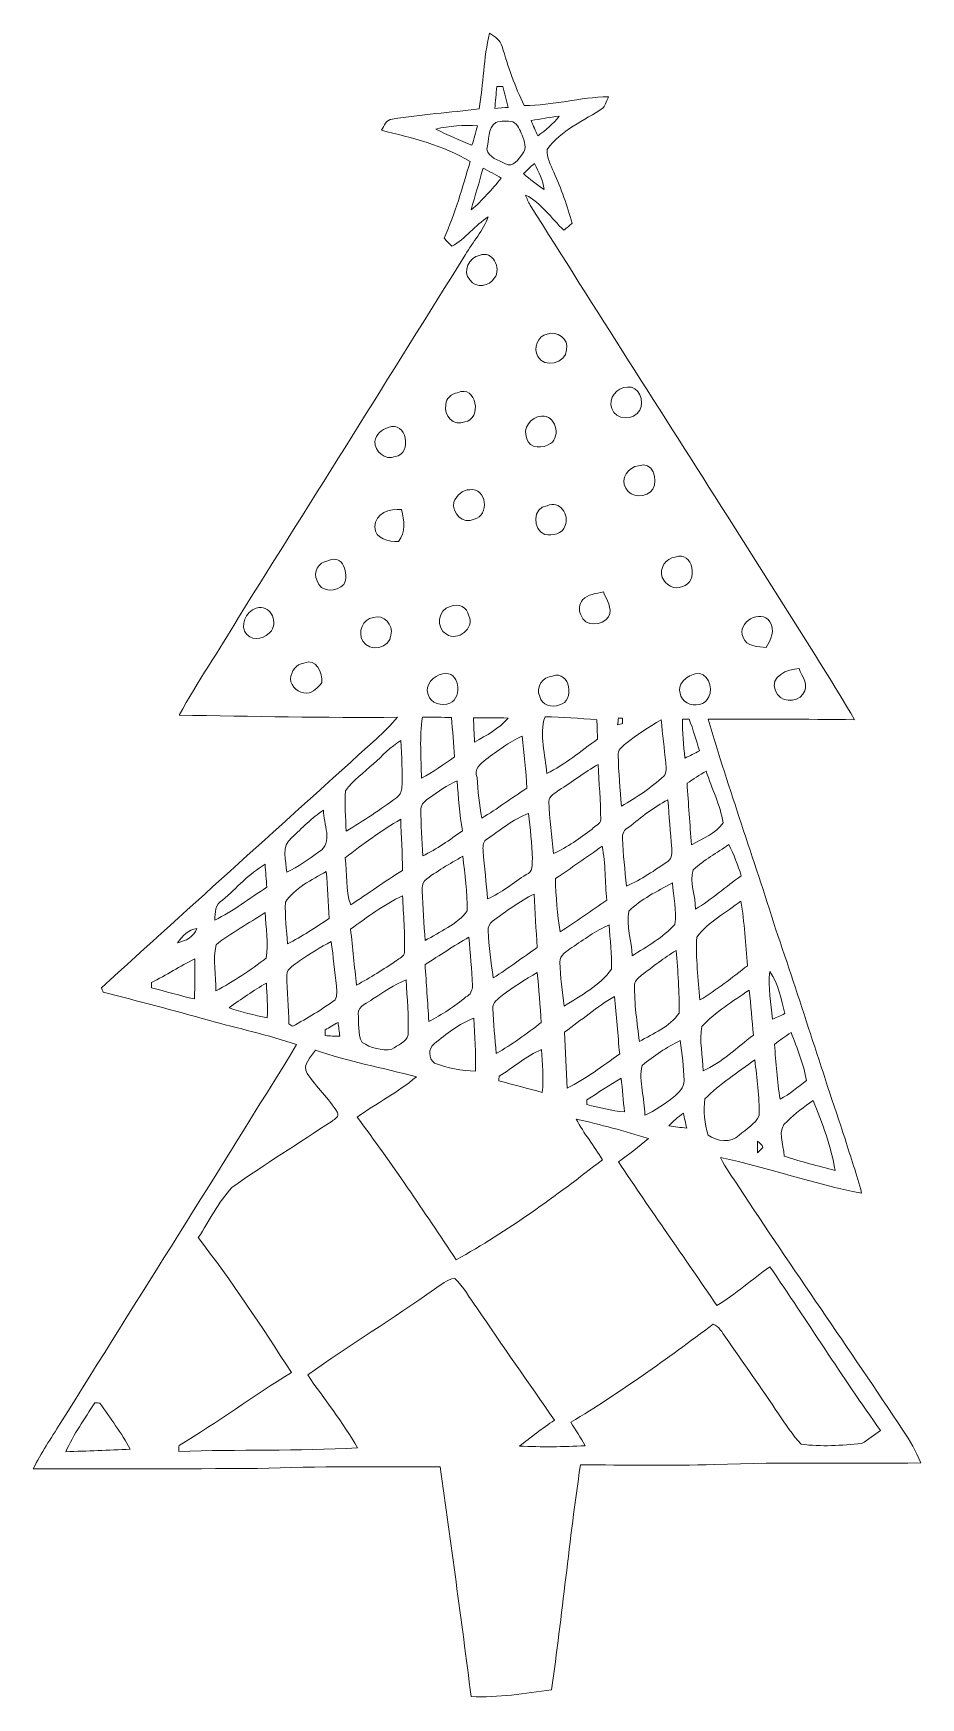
# Model space of a CAD drawing. Header units: centimetres. Extents: x -8.6 to 8.6, y -16.1 to 16.
import ezdxf

# ---------------------------------------------------------------- set-up
doc = ezdxf.new("R2010")
doc.units = ezdxf.units.CM
doc.header["$MEASUREMENT"] = 0
doc.layers.add('Layer 1', color=7, linetype='Continuous')

msp = doc.modelspace()

# ---------------------------------------------------------------- linework, layer by layer
at = {"layer": 'Layer 1', "color": 250, "lineweight": 9}
for points, knots in [([(0.24412, 16.04914), (0.34114, 15.98528), (0.45085, 15.91579), (0.48295, 15.79584), (0.48295, 15.79584), (0.59972, 15.40779), (0.73131, 15.02326), (0.90911, 14.65813), (0.90911, 14.65813), (1.45803, 14.64896), (1.99108, 14.81794), (2.53753, 14.825), (2.53753, 14.825), (2.5139, 14.77243), (2.46698, 14.66766), (2.44334, 14.61509), (2.44334, 14.61509), (2.06904, 14.36145), (1.62137, 14.18647), (1.35184, 13.80582), (1.35184, 13.80582), (1.34338, 13.64742), (1.42522, 13.50914), (1.48061, 13.36697), (1.48061, 13.36697), (1.62525, 13.05017), (1.74166, 12.72103), (1.83656, 12.38589), (1.83656, 12.38589), (1.78329, 12.34038), (1.73002, 12.29452), (1.67711, 12.24901), (1.67711, 12.24901), (1.42981, 12.47338), (1.24566, 12.78347), (0.93486, 12.92811), (0.93486, 12.92811), (0.96167, 12.86179), (0.98884, 12.79476), (1.02588, 12.73302), (1.02588, 12.73302), (2.28741, 10.72818), (3.56059, 8.73076), (4.83164, 6.73192), (4.83164, 6.73192), (5.65044, 5.42381), (6.49817, 4.13266), (7.28416, 2.80445), (7.28416, 2.80445), (6.34259, 2.8122), (5.40103, 2.82385), (4.45946, 2.8115), (4.45946, 2.8115), (4.86198, 1.45436), (5.33753, 0.1198), (5.76121, -1.23064), (5.76121, -1.23064), (6.22159, -2.57789), (6.64598, -3.93679), (7.10177, -5.28546), (7.10177, -5.28546), (7.20125, -5.63542), (7.33531, -5.97585), (7.42068, -6.33039), (7.42068, -6.33039), (6.49923, -6.16388), (5.61693, -5.83192), (4.70006, -5.64635), (4.70006, -5.64635), (4.79213, -5.8485), (4.93219, -6.02277), (5.04896, -6.21115), (5.04896, -6.21115), (6.08859, -7.78771), (7.17444, -9.33323), (8.21796, -10.90733), (8.21796, -10.90733), (8.35484, -11.10312), (8.46737, -11.31408), (8.5598, -11.53457), (8.5598, -11.53457), (7.23477, -11.5642), (5.90832, -11.51023), (4.58399, -11.5702), (4.58399, -11.5702), (3.72075, -11.58854), (2.85715, -11.57373), (1.99355, -11.5769), (1.99355, -11.5769), (1.78364, -13.02047), (1.64148, -14.47356), (1.43969, -15.91817), (1.43969, -15.91817), (0.92498, -15.98521), (0.40781, -16.06741), (-0.11289, -16.04554), (-0.11289, -16.04554), (-0.30198, -14.5674), (-0.50412, -13.09102), (-0.70802, -11.615), (-0.70802, -11.615), (-1.88419, -11.61359), (-3.06035, -11.59807), (-4.2358, -11.64605), (-4.2358, -11.64605), (-5.6769, -11.64993), (-7.1187, -11.64852), (-8.5598, -11.65204), (-8.5598, -11.65204), (-8.41304, -11.34442), (-8.21655, -11.06361), (-8.0391, -10.77363), (-8.0391, -10.77363), (-6.51827, -8.33839), (-4.98404, -5.91129), (-3.47909, -3.46619), (-3.47909, -3.46619), (-4.03578, -3.27639), (-4.61222, -3.15469), (-5.17701, -2.99311), (-5.17701, -2.99311), (-5.85435, -2.8079), (-6.53239, -2.62446), (-7.2136, -2.45442), (-7.2136, -2.45442), (-7.22136, -2.4329), (-7.23688, -2.38986), (-7.24464, -2.36834), (-7.24464, -2.36834), (-5.48393, -0.7625), (-3.71122, 0.82959), (-1.94592, 2.43015), (-1.94592, 2.43015), (-1.80022, 2.56138), (-1.66229, 2.70143), (-1.53564, 2.85101), (-1.53564, 2.85101), (-2.93864, 2.83761), (-4.34093, 2.86865), (-5.74357, 2.89264), (-5.74357, 2.89264), (-5.39926, 3.53964), (-4.97064, 4.13901), (-4.60269, 4.7733), (-4.60269, 4.7733), (-3.13972, 7.10834), (-1.67675, 9.44372), (-0.22119, 11.78335), (-0.22119, 11.78335), (-0.07655, 12.02465), (0.11606, 12.23984), (0.21696, 12.50548), (0.21696, 12.50548), (-0.04233, 12.3485), (-0.21449, 12.08321), (-0.48648, 11.94033), (-0.48648, 11.94033), (-0.53693, 11.99113), (-0.58667, 12.04193), (-0.63571, 12.09344), (-0.63571, 12.09344), (-0.42474, 12.57181), (-0.27517, 13.0731), (-0.1337, 13.57511), (-0.1337, 13.57511), (-0.65581, 13.89472), (-1.25483, 14.03125), (-1.84115, 14.17765), (-1.84115, 14.17765), (-1.79211, 14.26408), (-1.75084, 14.38649), (-1.63266, 14.39249), (-1.63266, 14.39249), (-1.07844, 14.4828), (-0.51682, 14.51843), (0.04022, 14.59005), (0.04022, 14.59005), (0.12771, 15.07335), (0.12136, 15.57289), (0.24412, 16.04914), (0.24412, 16.04914), (0.24412, 16.04914), (0.24412, 16.04914), (0.24412, 16.04914)], [0, 0, 0, 0, 0.0212766, 0.0212766, 0.0212766, 0.0212766, 0.04255319, 0.04255319, 0.04255319, 0.04255319, 0.06382979, 0.06382979, 0.06382979, 0.06382979, 0.08510638, 0.08510638, 0.08510638, 0.08510638, 0.10638298, 0.10638298, 0.10638298, 0.10638298, 0.12765957, 0.12765957, 0.12765957, 0.12765957, 0.14893617, 0.14893617, 0.14893617, 0.14893617, 0.17021277, 0.17021277, 0.17021277, 0.17021277, 0.19148936, 0.19148936, 0.19148936, 0.19148936, 0.21276596, 0.21276596, 0.21276596, 0.21276596, 0.23404255, 0.23404255, 0.23404255, 0.23404255, 0.25531915, 0.25531915, 0.25531915, 0.25531915, 0.27659574, 0.27659574, 0.27659574, 0.27659574, 0.29787234, 0.29787234, 0.29787234, 0.29787234, 0.31914894, 0.31914894, 0.31914894, 0.31914894, 0.34042553, 0.34042553, 0.34042553, 0.34042553, 0.36170213, 0.36170213, 0.36170213, 0.36170213, 0.38297872, 0.38297872, 0.38297872, 0.38297872, 0.40425532, 0.40425532, 0.40425532, 0.40425532, 0.42553191, 0.42553191, 0.42553191, 0.42553191, 0.44680851, 0.44680851, 0.44680851, 0.44680851, 0.46808511, 0.46808511, 0.46808511, 0.46808511, 0.4893617, 0.4893617, 0.4893617, 0.4893617, 0.5106383, 0.5106383, 0.5106383, 0.5106383, 0.53191489, 0.53191489, 0.53191489, 0.53191489, 0.55319149, 0.55319149, 0.55319149, 0.55319149, 0.57446809, 0.57446809, 0.57446809, 0.57446809, 0.59574468, 0.59574468, 0.59574468, 0.59574468, 0.61702128, 0.61702128, 0.61702128, 0.61702128, 0.63829787, 0.63829787, 0.63829787, 0.63829787, 0.65957447, 0.65957447, 0.65957447, 0.65957447, 0.68085106, 0.68085106, 0.68085106, 0.68085106, 0.70212766, 0.70212766, 0.70212766, 0.70212766, 0.72340426, 0.72340426, 0.72340426, 0.72340426, 0.74468085, 0.74468085, 0.74468085, 0.74468085, 0.76595745, 0.76595745, 0.76595745, 0.76595745, 0.78723404, 0.78723404, 0.78723404, 0.78723404, 0.80851064, 0.80851064, 0.80851064, 0.80851064, 0.82978723, 0.82978723, 0.82978723, 0.82978723, 0.85106383, 0.85106383, 0.85106383, 0.85106383, 0.87234043, 0.87234043, 0.87234043, 0.87234043, 0.89361702, 0.89361702, 0.89361702, 0.89361702, 0.91489362, 0.91489362, 0.91489362, 0.91489362, 0.93617021, 0.93617021, 0.93617021, 0.93617021, 0.95744681, 0.95744681, 0.95744681, 0.95744681, 1, 1, 1, 1]), ([(0.38065, 15.02008), (0.36795, 14.87897), (0.3556, 14.73751), (0.34502, 14.59604), (0.34502, 14.59604), (0.40852, 14.60204), (0.53552, 14.61333), (0.59902, 14.61933), (0.59902, 14.61933), (0.56868, 14.75479), (0.52987, 14.88814), (0.49565, 15.0222), (0.49565, 15.0222), (0.46673, 15.02185), (0.40922, 15.02079), (0.38065, 15.02008), (0.38065, 15.02008), (0.38065, 15.02008), (0.38065, 15.02008), (0.38065, 15.02008)], [0, 0, 0, 0, 0.16666667, 0.16666667, 0.16666667, 0.16666667, 0.33333333, 0.33333333, 0.33333333, 0.33333333, 0.5, 0.5, 0.5, 0.5, 0.66666667, 0.66666667, 0.66666667, 0.66666667, 1, 1, 1, 1]), ([(-0.79692, 14.19987), (-0.56868, 14.08522), (-0.33267, 13.98715), (-0.09701, 13.88837), (-0.09701, 13.88837), (-0.05821, 14.01361), (-0.02187, 14.13955), (0.012, 14.26655), (0.012, 14.26655), (-0.25929, 14.27713), (-0.53269, 14.26479), (-0.79692, 14.19987), (-0.79692, 14.19987), (-0.79692, 14.19987), (-0.79692, 14.19987), (-0.79692, 14.19987)], [0, 0, 0, 0, 0.2, 0.2, 0.2, 0.2, 0.4, 0.4, 0.4, 0.4, 0.6, 0.6, 0.6, 0.6, 1, 1, 1, 1]), ([(0.36371, 14.3304), (0.20391, 14.2221), (0.23319, 13.98009), (0.19121, 13.81323), (0.19121, 13.81323), (0.21978, 13.64884), (0.42298, 13.60015), (0.55104, 13.52783), (0.55104, 13.52783), (0.69815, 13.45304), (0.7994, 13.62273), (0.87806, 13.72045), (0.87806, 13.72045), (0.96943, 13.82381), (0.91299, 13.97233), (0.86995, 14.08628), (0.86995, 14.08628), (0.82691, 14.17871), (0.79022, 14.2916), (0.6925, 14.33993), (0.6925, 14.33993), (0.58455, 14.36215), (0.4699, 14.35686), (0.36371, 14.3304), (0.36371, 14.3304), (0.36371, 14.3304), (0.36371, 14.3304), (0.36371, 14.3304)], [0, 0, 0, 0, 0.125, 0.125, 0.125, 0.125, 0.25, 0.25, 0.25, 0.25, 0.375, 0.375, 0.375, 0.375, 0.5, 0.5, 0.5, 0.5, 0.625, 0.625, 0.625, 0.625, 0.75, 0.75, 0.75, 0.75, 1, 1, 1, 1]), ([(1.04669, 14.36427), (1.08338, 14.26443), (1.12783, 14.16777), (1.17369, 14.07182), (1.17369, 14.07182), (1.3268, 14.178), (1.47108, 14.30077), (1.58362, 14.44999), (1.58362, 14.44999), (1.40335, 14.42953), (1.22484, 14.39567), (1.04669, 14.36427), (1.04669, 14.36427), (1.04669, 14.36427), (1.04669, 14.36427), (1.04669, 14.36427)], [0, 0, 0, 0, 0.2, 0.2, 0.2, 0.2, 0.4, 0.4, 0.4, 0.4, 0.6, 0.6, 0.6, 0.6, 1, 1, 1, 1]), ([(0.89394, 13.34051), (1.02129, 13.22974), (1.1557, 13.12743), (1.2954, 13.03218), (1.2954, 13.03218), (1.27459, 13.21245), (1.18745, 13.37437), (1.10949, 13.53489), (1.10949, 13.53489), (1.03399, 13.47421), (0.96273, 13.40859), (0.89394, 13.34051), (0.89394, 13.34051), (0.89394, 13.34051), (0.89394, 13.34051), (0.89394, 13.34051)], [0, 0, 0, 0, 0.2, 0.2, 0.2, 0.2, 0.4, 0.4, 0.4, 0.4, 0.6, 0.6, 0.6, 0.6, 1, 1, 1, 1]), ([(0.11606, 13.44916), (0.04657, 13.17858), (-0.04057, 12.91259), (-0.11112, 12.64201), (-0.11112, 12.64201), (0.10513, 12.82369), (0.28998, 13.03782), (0.46884, 13.25549), (0.46884, 13.25549), (0.35313, 13.32393), (0.23495, 13.38778), (0.11606, 13.44916), (0.11606, 13.44916), (0.11606, 13.44916), (0.11606, 13.44916), (0.11606, 13.44916)], [0, 0, 0, 0, 0.2, 0.2, 0.2, 0.2, 0.4, 0.4, 0.4, 0.4, 0.6, 0.6, 0.6, 0.6, 1, 1, 1, 1]), ([(0.04692, 11.76183), (-0.15628, 11.73255), (-0.28928, 11.44856), (-0.13617, 11.28911), (-0.13617, 11.28911), (-0.01976, 11.12048), (0.24095, 11.16563), (0.33973, 11.32826), (0.33973, 11.32826), (0.47625, 11.51171), (0.30304, 11.87683), (0.04692, 11.76183), (0.04692, 11.76183), (0.04692, 11.76183), (0.04692, 11.76183), (0.04692, 11.76183)], [0, 0, 0, 0, 0.2, 0.2, 0.2, 0.2, 0.4, 0.4, 0.4, 0.4, 0.6, 0.6, 0.6, 0.6, 1, 1, 1, 1]), ([(1.3522, 10.24559), (1.16734, 10.21631), (1.07985, 9.96584), (1.1751, 9.81344), (1.1751, 9.81344), (1.29187, 9.58166), (1.71944, 9.68008), (1.72544, 9.94078), (1.72544, 9.94078), (1.79105, 10.15315), (1.53423, 10.31473), (1.3522, 10.24559), (1.3522, 10.24559), (1.3522, 10.24559), (1.3522, 10.24559), (1.3522, 10.24559)], [0, 0, 0, 0, 0.2, 0.2, 0.2, 0.2, 0.4, 0.4, 0.4, 0.4, 0.6, 0.6, 0.6, 0.6, 1, 1, 1, 1]), ([(-0.37536, 9.11388), (-0.48719, 9.09271), (-0.60219, 9.00699), (-0.60254, 8.88387), (-0.60254, 8.88387), (-0.65546, 8.67467), (-0.44803, 8.46053), (-0.23636, 8.55014), (-0.23636, 8.55014), (0.10266, 8.60235), (-0.00282, 9.27932), (-0.37536, 9.11388), (-0.37536, 9.11388), (-0.37536, 9.11388), (-0.37536, 9.11388), (-0.37536, 9.11388)], [0, 0, 0, 0, 0.2, 0.2, 0.2, 0.2, 0.4, 0.4, 0.4, 0.4, 0.6, 0.6, 0.6, 0.6, 1, 1, 1, 1]), ([(2.90124, 9.22147), (2.69628, 9.22147), (2.52377, 9.0038), (2.59821, 8.80696), (2.59821, 8.80696), (2.667, 8.57871), (3.03671, 8.57307), (3.14008, 8.77556), (3.14008, 8.77556), (3.23356, 8.94454), (3.12455, 9.25464), (2.90124, 9.22147), (2.90124, 9.22147), (2.90124, 9.22147), (2.90124, 9.22147), (2.90124, 9.22147)], [0, 0, 0, 0, 0.2, 0.2, 0.2, 0.2, 0.4, 0.4, 0.4, 0.4, 0.6, 0.6, 0.6, 0.6, 1, 1, 1, 1]), ([(1.24425, 8.66197), (1.03717, 8.64644), (0.87066, 8.43443), (0.96132, 8.22664), (0.96132, 8.22664), (1.01247, 8.03438), (1.28164, 8.02979), (1.41887, 8.1321), (1.41887, 8.1321), (1.62736, 8.27074), (1.51165, 8.69831), (1.24425, 8.66197), (1.24425, 8.66197), (1.24425, 8.66197), (1.24425, 8.66197), (1.24425, 8.66197)], [0, 0, 0, 0, 0.2, 0.2, 0.2, 0.2, 0.4, 0.4, 0.4, 0.4, 0.6, 0.6, 0.6, 0.6, 1, 1, 1, 1]), ([(-1.71591, 8.4436), (-1.83621, 8.40409), (-1.95439, 8.30672), (-1.97132, 8.17443), (-1.97132, 8.17443), (-1.97838, 7.9797), (-1.77377, 7.80154), (-1.57692, 7.87986), (-1.57692, 7.87986), (-1.23437, 7.93137), (-1.36066, 8.59106), (-1.71591, 8.4436), (-1.71591, 8.4436), (-1.71591, 8.4436), (-1.71591, 8.4436), (-1.71591, 8.4436)], [0, 0, 0, 0, 0.2, 0.2, 0.2, 0.2, 0.4, 0.4, 0.4, 0.4, 0.6, 0.6, 0.6, 0.6, 1, 1, 1, 1]), ([(3.11573, 7.70382), (2.92841, 7.68372), (2.75731, 7.44877), (2.86844, 7.27379), (2.86844, 7.27379), (2.9658, 7.07906), (3.27272, 7.08223), (3.39302, 7.25051), (3.39302, 7.25051), (3.49356, 7.44171), (3.39725, 7.80401), (3.11573, 7.70382), (3.11573, 7.70382), (3.11573, 7.70382), (3.11573, 7.70382), (3.11573, 7.70382)], [0, 0, 0, 0, 0.2, 0.2, 0.2, 0.2, 0.4, 0.4, 0.4, 0.4, 0.6, 0.6, 0.6, 0.6, 1, 1, 1, 1]), ([(-0.13617, 7.24204), (-0.28046, 7.24451), (-0.39617, 7.12774), (-0.44909, 7.00215), (-0.44909, 7.00215), (-0.48613, 6.79048), (-0.27517, 6.56823), (-0.05186, 6.67301), (-0.05186, 6.67301), (0.24448, 6.74356), (0.19156, 7.28719), (-0.13617, 7.24204), (-0.13617, 7.24204), (-0.13617, 7.24204), (-0.13617, 7.24204), (-0.13617, 7.24204)], [0, 0, 0, 0, 0.2, 0.2, 0.2, 0.2, 0.4, 0.4, 0.4, 0.4, 0.6, 0.6, 0.6, 0.6, 1, 1, 1, 1]), ([(-1.97097, 6.52308), (-1.9685, 6.28707), (-1.6951, 6.24121), (-1.51236, 6.24156), (-1.51236, 6.24156), (-1.37266, 6.42183), (-1.40441, 6.64972), (-1.45627, 6.85751), (-1.45627, 6.85751), (-1.67852, 6.88221), (-1.97273, 6.79084), (-1.97097, 6.52308), (-1.97097, 6.52308), (-1.97097, 6.52308), (-1.97097, 6.52308), (-1.97097, 6.52308)], [0, 0, 0, 0, 0.2, 0.2, 0.2, 0.2, 0.4, 0.4, 0.4, 0.4, 0.6, 0.6, 0.6, 0.6, 1, 1, 1, 1]), ([(1.35255, 6.92948), (1.07103, 6.90972), (1.06433, 6.46593), (1.30669, 6.38091), (1.30669, 6.38091), (1.45239, 6.35198), (1.65382, 6.38444), (1.70074, 6.54848), (1.70074, 6.54848), (1.79035, 6.75168), (1.59491, 7.05083), (1.35255, 6.92948), (1.35255, 6.92948), (1.35255, 6.92948), (1.35255, 6.92948), (1.35255, 6.92948)], [0, 0, 0, 0, 0.2, 0.2, 0.2, 0.2, 0.4, 0.4, 0.4, 0.4, 0.6, 0.6, 0.6, 0.6, 1, 1, 1, 1]), ([(-2.88008, 5.86797), (-3.05223, 5.84398), (-3.17606, 5.65419), (-3.08504, 5.4845), (-3.08504, 5.4845), (-3.02613, 5.25731), (-2.70122, 5.25977), (-2.56857, 5.41606), (-2.56857, 5.41606), (-2.46204, 5.61609), (-2.5848, 6.01614), (-2.88008, 5.86797), (-2.88008, 5.86797), (-2.88008, 5.86797), (-2.88008, 5.86797), (-2.88008, 5.86797)], [0, 0, 0, 0, 0.2, 0.2, 0.2, 0.2, 0.4, 0.4, 0.4, 0.4, 0.6, 0.6, 0.6, 0.6, 1, 1, 1, 1]), ([(3.82199, 5.93994), (3.64384, 5.92159), (3.50696, 5.72333), (3.57505, 5.54799), (3.57505, 5.54799), (3.63714, 5.40476), (3.80189, 5.29859), (3.96205, 5.37443), (3.96205, 5.37443), (4.28272, 5.4411), (4.17407, 6.08387), (3.82199, 5.93994), (3.82199, 5.93994), (3.82199, 5.93994), (3.82199, 5.93994), (3.82199, 5.93994)], [0, 0, 0, 0, 0.2, 0.2, 0.2, 0.2, 0.4, 0.4, 0.4, 0.4, 0.6, 0.6, 0.6, 0.6, 1, 1, 1, 1]), ([(2.03694, 5.11619), (1.97838, 5.03436), (1.9491, 4.91688), (2.00625, 4.82551), (2.00625, 4.82551), (2.07539, 4.58668), (2.42288, 4.61208), (2.53859, 4.79128), (2.53859, 4.79128), (2.62361, 4.95745), (2.4952, 5.12255), (2.43769, 5.27424), (2.43769, 5.27424), (2.30399, 5.23368), (2.13607, 5.22979), (2.03694, 5.11619), (2.03694, 5.11619), (2.03694, 5.11619), (2.03694, 5.11619), (2.03694, 5.11619)], [0, 0, 0, 0, 0.16666667, 0.16666667, 0.16666667, 0.16666667, 0.33333333, 0.33333333, 0.33333333, 0.33333333, 0.5, 0.5, 0.5, 0.5, 0.66666667, 0.66666667, 0.66666667, 0.66666667, 1, 1, 1, 1]), ([(-4.25838, 4.9571), (-4.46476, 4.88972), (-4.58576, 4.61949), (-4.43971, 4.44557), (-4.43971, 4.44557), (-4.30601, 4.29811), (-4.07211, 4.38419), (-3.96311, 4.51859), (-3.96311, 4.51859), (-3.83857, 4.71367), (-4.0005, 5.04247), (-4.25838, 4.9571), (-4.25838, 4.9571), (-4.25838, 4.9571), (-4.25838, 4.9571), (-4.25838, 4.9571)], [0, 0, 0, 0, 0.2, 0.2, 0.2, 0.2, 0.4, 0.4, 0.4, 0.4, 0.6, 0.6, 0.6, 0.6, 1, 1, 1, 1]), ([(-1.99954, 4.77542), (-2.20451, 4.76024), (-2.31069, 4.48543), (-2.19992, 4.32245), (-2.19992, 4.32245), (-2.08351, 4.09738), (-1.67358, 4.18275), (-1.66017, 4.43746), (-1.66017, 4.43746), (-1.61114, 4.63254), (-1.79423, 4.84915), (-1.99954, 4.77542), (-1.99954, 4.77542), (-1.99954, 4.77542), (-1.99954, 4.77542), (-1.99954, 4.77542)], [0, 0, 0, 0, 0.2, 0.2, 0.2, 0.2, 0.4, 0.4, 0.4, 0.4, 0.6, 0.6, 0.6, 0.6, 1, 1, 1, 1]), ([(-0.51717, 4.98955), (-0.75459, 4.93558), (-0.80116, 4.56587), (-0.58949, 4.45157), (-0.58949, 4.45157), (-0.37641, 4.31046), (-0.03492, 4.5634), (-0.1591, 4.81105), (-0.1591, 4.81105), (-0.17886, 4.97579), (-0.36724, 5.06011), (-0.51717, 4.98955), (-0.51717, 4.98955), (-0.51717, 4.98955), (-0.51717, 4.98955), (-0.51717, 4.98955)], [0, 0, 0, 0, 0.2, 0.2, 0.2, 0.2, 0.4, 0.4, 0.4, 0.4, 0.6, 0.6, 0.6, 0.6, 1, 1, 1, 1]), ([(5.13468, 4.39089), (5.19324, 4.20639), (5.42784, 4.22014), (5.57777, 4.19651), (5.57777, 4.19651), (5.66349, 4.34432), (5.75945, 4.53129), (5.64938, 4.69393), (5.64938, 4.69393), (5.48005, 4.95639), (5.00027, 4.68158), (5.13468, 4.39089), (5.13468, 4.39089), (5.13468, 4.39089), (5.13468, 4.39089), (5.13468, 4.39089)], [0, 0, 0, 0, 0.2, 0.2, 0.2, 0.2, 0.4, 0.4, 0.4, 0.4, 0.6, 0.6, 0.6, 0.6, 1, 1, 1, 1]), ([(-3.33939, 3.89453), (-3.49038, 3.88218), (-3.58493, 3.72978), (-3.59798, 3.59114), (-3.59798, 3.59114), (-3.59128, 3.43592), (-3.43782, 3.31315), (-3.28648, 3.31633), (-3.28648, 3.31633), (-3.15877, 3.32374), (-3.0667, 3.4271), (-2.99402, 3.52164), (-2.99402, 3.52164), (-2.98344, 3.70297), (-3.0928, 4.00813), (-3.33939, 3.89453), (-3.33939, 3.89453), (-3.33939, 3.89453), (-3.33939, 3.89453), (-3.33939, 3.89453)], [0, 0, 0, 0, 0.16666667, 0.16666667, 0.16666667, 0.16666667, 0.33333333, 0.33333333, 0.33333333, 0.33333333, 0.5, 0.5, 0.5, 0.5, 0.66666667, 0.66666667, 0.66666667, 0.66666667, 1, 1, 1, 1]), ([(-0.66075, 3.6871), (-0.84067, 3.65958), (-1.01353, 3.48284), (-0.94262, 3.28775), (-0.94262, 3.28775), (-0.90135, 3.11136), (-0.66851, 3.06691), (-0.52246, 3.12265), (-0.52246, 3.12265), (-0.26811, 3.23907), (-0.33937, 3.764), (-0.66075, 3.6871), (-0.66075, 3.6871), (-0.66075, 3.6871), (-0.66075, 3.6871), (-0.66075, 3.6871)], [0, 0, 0, 0, 0.2, 0.2, 0.2, 0.2, 0.4, 0.4, 0.4, 0.4, 0.6, 0.6, 0.6, 0.6, 1, 1, 1, 1]), ([(1.45803, 3.64582), (1.27212, 3.63736), (1.12818, 3.43451), (1.20932, 3.25283), (1.20932, 3.25283), (1.24742, 3.08914), (1.44286, 3.0274), (1.59032, 3.08949), (1.59032, 3.08949), (1.89618, 3.15617), (1.79811, 3.77176), (1.45803, 3.64582), (1.45803, 3.64582), (1.45803, 3.64582), (1.45803, 3.64582), (1.45803, 3.64582)], [0, 0, 0, 0, 0.2, 0.2, 0.2, 0.2, 0.4, 0.4, 0.4, 0.4, 0.6, 0.6, 0.6, 0.6, 1, 1, 1, 1]), ([(4.20723, 3.6871), (4.11374, 3.66452), (4.02661, 3.61266), (3.96699, 3.53681), (3.96699, 3.53681), (3.85763, 3.41758), (3.91372, 3.20132), (4.05201, 3.12936), (4.05201, 3.12936), (4.19241, 3.05527), (4.40937, 3.08526), (4.47181, 3.24683), (4.47181, 3.24683), (4.57447, 3.42287), (4.44112, 3.74954), (4.20723, 3.6871), (4.20723, 3.6871), (4.20723, 3.6871), (4.20723, 3.6871), (4.20723, 3.6871)], [0, 0, 0, 0, 0.16666667, 0.16666667, 0.16666667, 0.16666667, 0.33333333, 0.33333333, 0.33333333, 0.33333333, 0.5, 0.5, 0.5, 0.5, 0.66666667, 0.66666667, 0.66666667, 0.66666667, 1, 1, 1, 1]), ([(5.75945, 3.35831), (5.82895, 3.14664), (6.16761, 3.11066), (6.28685, 3.29975), (6.28685, 3.29975), (6.42232, 3.4525), (6.26851, 3.64018), (6.21277, 3.79223), (6.21277, 3.79223), (5.99652, 3.77952), (5.63598, 3.64864), (5.75945, 3.35831), (5.75945, 3.35831), (5.75945, 3.35831), (5.75945, 3.35831), (5.75945, 3.35831)], [0, 0, 0, 0, 0.2, 0.2, 0.2, 0.2, 0.4, 0.4, 0.4, 0.4, 0.6, 0.6, 0.6, 0.6, 1, 1, 1, 1]), ([(-1.05163, 2.85419), (-1.11301, 2.46401), (-1.07632, 2.06572), (-1.0728, 1.67308), (-1.0728, 1.67308), (-0.84631, 1.78914), (-0.64417, 1.94613), (-0.4318, 2.08583), (-0.4318, 2.08583), (-0.45473, 2.33983), (-0.47025, 2.59453), (-0.49107, 2.84853), (-0.49107, 2.84853), (-0.63112, 2.84995), (-0.91158, 2.85278), (-1.05163, 2.85419), (-1.05163, 2.85419), (-1.05163, 2.85419), (-1.05163, 2.85419), (-1.05163, 2.85419)], [0, 0, 0, 0, 0.16666667, 0.16666667, 0.16666667, 0.16666667, 0.33333333, 0.33333333, 0.33333333, 0.33333333, 0.5, 0.5, 0.5, 0.5, 0.66666667, 0.66666667, 0.66666667, 0.66666667, 1, 1, 1, 1]), ([(-0.06632, 2.84148), (-0.06174, 2.68556), (-0.05609, 2.52999), (-0.04762, 2.3737), (-0.04762, 2.3737), (0.1838, 2.50034), (0.42439, 2.63229), (0.59937, 2.83443), (0.59937, 2.83443), (0.37747, 2.84219), (0.15522, 2.84324), (-0.06632, 2.84148), (-0.06632, 2.84148), (-0.06632, 2.84148), (-0.06632, 2.84148), (-0.06632, 2.84148)], [0, 0, 0, 0, 0.2, 0.2, 0.2, 0.2, 0.4, 0.4, 0.4, 0.4, 0.6, 0.6, 0.6, 0.6, 1, 1, 1, 1]), ([(1.31269, 2.86266), (1.18921, 2.50846), (1.32503, 2.12569), (1.34585, 1.76515), (1.34585, 1.76515), (1.70039, 1.94084), (2.00554, 2.20083), (2.32657, 2.42908), (2.32657, 2.42908), (2.32304, 2.52292), (2.31563, 2.71026), (2.31211, 2.80374), (2.31211, 2.80374), (1.97944, 2.83338), (1.64606, 2.85031), (1.31269, 2.86266), (1.31269, 2.86266), (1.31269, 2.86266), (1.31269, 2.86266), (1.31269, 2.86266)], [0, 0, 0, 0, 0.16666667, 0.16666667, 0.16666667, 0.16666667, 0.33333333, 0.33333333, 0.33333333, 0.33333333, 0.5, 0.5, 0.5, 0.5, 0.66666667, 0.66666667, 0.66666667, 0.66666667, 1, 1, 1, 1]), ([(2.73191, 2.83726), (2.7245, 2.79386), (2.7171, 2.75012), (2.71039, 2.70638), (2.71039, 2.70638), (2.73509, 2.71237), (2.78377, 2.724), (2.80811, 2.72966), (2.80811, 2.72966), (2.80705, 2.76494), (2.80635, 2.79951), (2.80564, 2.83408), (2.80564, 2.83408), (2.7873, 2.83479), (2.75026, 2.83655), (2.73191, 2.83726), (2.73191, 2.83726), (2.73191, 2.83726), (2.73191, 2.83726), (2.73191, 2.83726)], [0, 0, 0, 0, 0.16666667, 0.16666667, 0.16666667, 0.16666667, 0.33333333, 0.33333333, 0.33333333, 0.33333333, 0.5, 0.5, 0.5, 0.5, 0.66666667, 0.66666667, 0.66666667, 0.66666667, 1, 1, 1, 1]), ([(2.86808, 2.34195), (2.79788, 2.28444), (2.7118, 2.21318), (2.72133, 2.11193), (2.72133, 2.11193), (2.73473, 1.78526), (2.75661, 1.4593), (2.78695, 1.13368), (2.78695, 1.13368), (3.07411, 1.30443), (3.35844, 1.48611), (3.60292, 1.71541), (3.60292, 1.71541), (3.66536, 1.78491), (3.64878, 1.88475), (3.64243, 1.96976), (3.64243, 1.96976), (3.60998, 2.24634), (3.58458, 2.52363), (3.55071, 2.79986), (3.55071, 2.79986), (3.31258, 2.66369), (3.08469, 2.50952), (2.86808, 2.34195), (2.86808, 2.34195), (2.86808, 2.34195), (2.86808, 2.34195), (2.86808, 2.34195)], [0, 0, 0, 0, 0.125, 0.125, 0.125, 0.125, 0.25, 0.25, 0.25, 0.25, 0.375, 0.375, 0.375, 0.375, 0.5, 0.5, 0.5, 0.5, 0.625, 0.625, 0.625, 0.625, 0.75, 0.75, 0.75, 0.75, 1, 1, 1, 1]), ([(3.9624, 2.81503), (3.96134, 2.56384), (3.98956, 2.31372), (4.0072, 2.0629), (4.0072, 2.0629), (4.10492, 2.10453), (4.19841, 2.15462), (4.29189, 2.20507), (4.29189, 2.20507), (4.23298, 2.4111), (4.16595, 2.61394), (4.09575, 2.81574), (4.09575, 2.81574), (4.06224, 2.81538), (3.99556, 2.81503), (3.9624, 2.81503), (3.9624, 2.81503), (3.9624, 2.81503), (3.9624, 2.81503), (3.9624, 2.81503)], [0, 0, 0, 0, 0.16666667, 0.16666667, 0.16666667, 0.16666667, 0.33333333, 0.33333333, 0.33333333, 0.33333333, 0.5, 0.5, 0.5, 0.5, 0.66666667, 0.66666667, 0.66666667, 0.66666667, 1, 1, 1, 1]), ([(-1.9999, 1.95495), (-2.18087, 1.78456), (-2.38936, 1.63851), (-2.534, 1.43354), (-2.534, 1.43354), (-2.55552, 1.17425), (-2.53541, 0.91355), (-2.52271, 0.6539), (-2.52271, 0.6539), (-2.18899, 0.85252), (-1.86655, 1.07018), (-1.55222, 1.29808), (-1.55222, 1.29808), (-1.49507, 1.33829), (-1.45309, 1.40285), (-1.45133, 1.47411), (-1.45133, 1.47411), (-1.43475, 1.78385), (-1.45274, 2.09359), (-1.47249, 2.40228), (-1.47249, 2.40228), (-1.66723, 2.27703), (-1.82527, 2.10523), (-1.9999, 1.95495), (-1.9999, 1.95495), (-1.9999, 1.95495), (-1.9999, 1.95495), (-1.9999, 1.95495)], [0, 0, 0, 0, 0.125, 0.125, 0.125, 0.125, 0.25, 0.25, 0.25, 0.25, 0.375, 0.375, 0.375, 0.375, 0.5, 0.5, 0.5, 0.5, 0.625, 0.625, 0.625, 0.625, 0.75, 0.75, 0.75, 0.75, 1, 1, 1, 1]), ([(0.17216, 2.03926), (0.07267, 1.95248), (-0.07444, 1.85264), (0.00247, 1.68931), (0.00247, 1.68931), (0.01235, 1.42684), (0.05186, 1.16649), (0.09208, 0.90685), (0.09208, 0.90685), (0.39158, 1.08288), (0.6671, 1.29631), (0.96132, 1.48046), (0.96132, 1.48046), (0.94862, 1.81772), (0.90311, 2.15286), (0.8703, 2.48835), (0.8703, 2.48835), (0.61666, 2.3744), (0.39758, 2.19872), (0.17216, 2.03926), (0.17216, 2.03926), (0.17216, 2.03926), (0.17216, 2.03926), (0.17216, 2.03926)], [0, 0, 0, 0, 0.14285714, 0.14285714, 0.14285714, 0.14285714, 0.28571429, 0.28571429, 0.28571429, 0.28571429, 0.42857143, 0.42857143, 0.42857143, 0.42857143, 0.57142857, 0.57142857, 0.57142857, 0.57142857, 0.71428571, 0.71428571, 0.71428571, 0.71428571, 1, 1, 1, 1]), ([(1.58186, 1.44308), (1.50883, 1.38839), (1.38924, 1.33371), (1.38642, 1.2254), (1.38642, 1.2254), (1.391, 0.88885), (1.44639, 0.55583), (1.4732, 0.22069), (1.4732, 0.22069), (1.74343, 0.34275), (1.98649, 0.51879), (2.22426, 0.69412), (2.22426, 0.69412), (2.26624, 0.7555), (2.38795, 0.78443), (2.38654, 0.87686), (2.38654, 0.87686), (2.38513, 1.23211), (2.35409, 1.587), (2.33539, 1.94154), (2.33539, 1.94154), (2.07574, 1.78879), (1.83515, 1.60536), (1.58186, 1.44308), (1.58186, 1.44308), (1.58186, 1.44308), (1.58186, 1.44308), (1.58186, 1.44308)], [0, 0, 0, 0, 0.125, 0.125, 0.125, 0.125, 0.25, 0.25, 0.25, 0.25, 0.375, 0.375, 0.375, 0.375, 0.5, 0.5, 0.5, 0.5, 0.625, 0.625, 0.625, 0.625, 0.75, 0.75, 0.75, 0.75, 1, 1, 1, 1]), ([(-0.91863, 1.29596), (-0.99236, 1.24939), (-1.08056, 1.18131), (-1.08056, 1.08394), (-1.08056, 1.08394), (-1.0862, 0.78055), (-1.0601, 0.47787), (-1.0481, 0.17448), (-1.0481, 0.17448), (-0.77505, 0.30642), (-0.52705, 0.48387), (-0.28081, 0.6592), (-0.28081, 0.6592), (-0.33196, 0.97952), (-0.3616, 1.30266), (-0.38382, 1.62581), (-0.38382, 1.62581), (-0.57573, 1.54043), (-0.74859, 1.41837), (-0.91863, 1.29596), (-0.91863, 1.29596), (-0.91863, 1.29596), (-0.91863, 1.29596), (-0.91863, 1.29596)], [0, 0, 0, 0, 0.14285714, 0.14285714, 0.14285714, 0.14285714, 0.28571429, 0.28571429, 0.28571429, 0.28571429, 0.42857143, 0.42857143, 0.42857143, 0.42857143, 0.57142857, 0.57142857, 0.57142857, 0.57142857, 0.71428571, 0.71428571, 0.71428571, 0.71428571, 1, 1, 1, 1]), ([(4.05165, 1.57853), (4.07882, 1.18236), (4.10492, 0.7862), (4.13914, 0.39003), (4.13914, 0.39003), (4.3494, 0.51244), (4.61398, 0.6024), (4.74627, 0.81512), (4.74627, 0.81512), (4.69724, 1.15979), (4.52508, 1.47836), (4.42136, 1.81066), (4.42136, 1.81066), (4.29542, 1.73764), (4.17407, 1.65685), (4.05165, 1.57853), (4.05165, 1.57853), (4.05165, 1.57853), (4.05165, 1.57853), (4.05165, 1.57853)], [0, 0, 0, 0, 0.16666667, 0.16666667, 0.16666667, 0.16666667, 0.33333333, 0.33333333, 0.33333333, 0.33333333, 0.5, 0.5, 0.5, 0.5, 0.66666667, 0.66666667, 0.66666667, 0.66666667, 1, 1, 1, 1]), ([(-3.57293, 0.52867), (-3.78495, 0.3671), (-3.68265, 0.08628), (-3.67101, -0.13773), (-3.67101, -0.13773), (-3.4477, -0.03472), (-3.24732, 0.11063), (-3.04871, 0.25421), (-3.04871, 0.25421), (-2.7626, 0.43201), (-2.96827, 0.7989), (-2.95875, 1.05925), (-2.95875, 1.05925), (-3.18664, 0.91143), (-3.37679, 0.71423), (-3.57293, 0.52867), (-3.57293, 0.52867), (-3.57293, 0.52867), (-3.57293, 0.52867), (-3.57293, 0.52867)], [0, 0, 0, 0, 0.16666667, 0.16666667, 0.16666667, 0.16666667, 0.33333333, 0.33333333, 0.33333333, 0.33333333, 0.5, 0.5, 0.5, 0.5, 0.66666667, 0.66666667, 0.66666667, 0.66666667, 1, 1, 1, 1]), ([(0.17357, 0.48598), (0.10548, 0.43448), (0.1143, 0.33993), (0.11783, 0.26444), (0.11783, 0.26444), (0.1457, -0.04213), (0.17886, -0.34834), (0.20285, -0.65525), (0.20285, -0.65525), (0.47131, -0.53178), (0.70732, -0.34869), (0.94827, -0.18006), (0.94827, -0.18006), (1.09326, -0.14514), (1.06116, 0.01785), (1.06856, 0.11839), (1.06856, 0.11839), (1.06327, 0.4126), (1.02588, 0.70506), (0.99589, 0.99716), (0.99589, 0.99716), (0.69356, 0.87933), (0.4378, 0.66872), (0.17357, 0.48598), (0.17357, 0.48598), (0.17357, 0.48598), (0.17357, 0.48598), (0.17357, 0.48598)], [0, 0, 0, 0, 0.125, 0.125, 0.125, 0.125, 0.25, 0.25, 0.25, 0.25, 0.375, 0.375, 0.375, 0.375, 0.5, 0.5, 0.5, 0.5, 0.625, 0.625, 0.625, 0.625, 0.75, 0.75, 0.75, 0.75, 1, 1, 1, 1]), ([(2.92841, 0.7294), (2.83845, 0.69377), (2.79823, 0.60063), (2.80423, 0.51244), (2.80423, 0.51244), (2.81799, 0.20517), (2.85679, -0.10104), (2.88255, -0.40796), (2.88255, -0.40796), (3.17006, -0.2806), (3.43288, -0.10245), (3.69006, 0.07676), (3.69006, 0.07676), (3.76449, 0.13426), (3.76449, 0.23692), (3.75885, 0.32194), (3.75885, 0.32194), (3.73274, 0.63309), (3.70381, 0.94424), (3.683, 1.25574), (3.683, 1.25574), (3.40783, 1.11745), (3.16794, 0.9206), (2.92841, 0.7294), (2.92841, 0.7294), (2.92841, 0.7294), (2.92841, 0.7294), (2.92841, 0.7294)], [0, 0, 0, 0, 0.125, 0.125, 0.125, 0.125, 0.25, 0.25, 0.25, 0.25, 0.375, 0.375, 0.375, 0.375, 0.5, 0.5, 0.5, 0.5, 0.625, 0.625, 0.625, 0.625, 0.75, 0.75, 0.75, 0.75, 1, 1, 1, 1]), ([(-2.54459, 0.13814), (-2.50261, -0.16384), (-2.54071, -0.48028), (-2.43664, -0.77061), (-2.43664, -0.77061), (-2.10361, -0.54836), (-1.778, -0.31553), (-1.43686, -0.10598), (-1.43686, -0.10598), (-1.43898, 0.22422), (-1.45591, 0.55477), (-1.47249, 0.88392), (-1.47249, 0.88392), (-1.84573, 0.6599), (-2.20204, 0.40625), (-2.54459, 0.13814), (-2.54459, 0.13814), (-2.54459, 0.13814), (-2.54459, 0.13814), (-2.54459, 0.13814)], [0, 0, 0, 0, 0.16666667, 0.16666667, 0.16666667, 0.16666667, 0.33333333, 0.33333333, 0.33333333, 0.33333333, 0.5, 0.5, 0.5, 0.5, 0.66666667, 0.66666667, 0.66666667, 0.66666667, 1, 1, 1, 1]), ([(1.51165, -0.26261), (1.52471, -0.60622), (1.54834, -0.95053), (1.60232, -1.29061), (1.60232, -1.29061), (1.90747, -1.09305), (2.20451, -0.88385), (2.50225, -0.67536), (2.50225, -0.67536), (2.46521, -0.3307), (2.48532, 0.02102), (2.41335, 0.36145), (2.41335, 0.36145), (2.11279, 0.15331), (1.81681, -0.06118), (1.51165, -0.26261), (1.51165, -0.26261), (1.51165, -0.26261), (1.51165, -0.26261), (1.51165, -0.26261)], [0, 0, 0, 0, 0.16666667, 0.16666667, 0.16666667, 0.16666667, 0.33333333, 0.33333333, 0.33333333, 0.33333333, 0.5, 0.5, 0.5, 0.5, 0.66666667, 0.66666667, 0.66666667, 0.66666667, 1, 1, 1, 1]), ([(4.17301, -0.09081), (4.08693, -0.33282), (4.22487, -0.60128), (4.21393, -0.84964), (4.21393, -0.84964), (4.52861, -0.66619), (4.79848, -0.41607), (5.09729, -0.20864), (5.09729, -0.20864), (5.03802, 0.00091), (4.95053, 0.20129), (4.85775, 0.39743), (4.85775, 0.39743), (4.63056, 0.23304), (4.37833, 0.1011), (4.17301, -0.09081), (4.17301, -0.09081), (4.17301, -0.09081), (4.17301, -0.09081), (4.17301, -0.09081)], [0, 0, 0, 0, 0.16666667, 0.16666667, 0.16666667, 0.16666667, 0.33333333, 0.33333333, 0.33333333, 0.33333333, 0.5, 0.5, 0.5, 0.5, 0.66666667, 0.66666667, 0.66666667, 0.66666667, 1, 1, 1, 1]), ([(-4.9082, -0.67607), (-5.05178, -0.75403), (-5.05354, -0.92266), (-5.0606, -1.06377), (-5.0606, -1.06377), (-4.70147, -0.89338), (-4.39032, -0.63938), (-4.05412, -0.42983), (-4.05412, -0.42983), (-4.06541, -0.28131), (-4.07705, -0.1335), (-4.08975, 0.01396), (-4.08975, 0.01396), (-4.39843, -0.16736), (-4.63726, -0.44535), (-4.9082, -0.67607), (-4.9082, -0.67607), (-4.9082, -0.67607), (-4.9082, -0.67607), (-4.9082, -0.67607)], [0, 0, 0, 0, 0.16666667, 0.16666667, 0.16666667, 0.16666667, 0.33333333, 0.33333333, 0.33333333, 0.33333333, 0.5, 0.5, 0.5, 0.5, 0.66666667, 0.66666667, 0.66666667, 0.66666667, 1, 1, 1, 1]), ([(-1.01282, -0.30248), (-1.05481, -0.35822), (-1.05763, -0.43054), (-1.05551, -0.49756), (-1.05551, -0.49756), (-1.04352, -0.81859), (-1.02164, -1.13856), (-1.00083, -1.45923), (-1.00083, -1.45923), (-0.72072, -1.2839), (-0.38876, -1.15479), (-0.18909, -0.88421), (-0.18909, -0.88421), (-0.18697, -0.53108), (-0.23248, -0.18006), (-0.27305, 0.17025), (-0.27305, 0.17025), (-0.52599, 0.02314), (-0.78387, -0.11903), (-1.01282, -0.30248), (-1.01282, -0.30248), (-1.01282, -0.30248), (-1.01282, -0.30248), (-1.01282, -0.30248)], [0, 0, 0, 0, 0.14285714, 0.14285714, 0.14285714, 0.14285714, 0.28571429, 0.28571429, 0.28571429, 0.28571429, 0.42857143, 0.42857143, 0.42857143, 0.42857143, 0.57142857, 0.57142857, 0.57142857, 0.57142857, 0.71428571, 0.71428571, 0.71428571, 0.71428571, 1, 1, 1, 1]), ([(-3.69499, -0.7184), (-3.70875, -0.9851), (-3.66995, -1.25215), (-3.65866, -1.51921), (-3.65866, -1.51921), (-3.37432, -1.38374), (-3.1175, -1.19889), (-2.85115, -1.03237), (-2.85115, -1.03237), (-2.86385, -0.72863), (-2.88325, -0.4256), (-2.9083, -0.12291), (-2.9083, -0.12291), (-3.18911, -0.29013), (-3.51472, -0.43547), (-3.69499, -0.7184), (-3.69499, -0.7184), (-3.69499, -0.7184), (-3.69499, -0.7184), (-3.69499, -0.7184)], [0, 0, 0, 0, 0.16666667, 0.16666667, 0.16666667, 0.16666667, 0.33333333, 0.33333333, 0.33333333, 0.33333333, 0.5, 0.5, 0.5, 0.5, 0.66666667, 0.66666667, 0.66666667, 0.66666667, 1, 1, 1, 1]), ([(-2.43875, -1.24016), (-2.39677, -1.59894), (-2.36432, -1.95877), (-2.32481, -2.3179), (-2.32481, -2.3179), (-2.05881, -2.17432), (-1.80269, -2.01274), (-1.55152, -1.84412), (-1.55152, -1.84412), (-1.50142, -1.80002), (-1.40688, -1.76827), (-1.40123, -1.68713), (-1.40123, -1.68713), (-1.38501, -1.322), (-1.41887, -0.95688), (-1.43686, -0.59281), (-1.43686, -0.59281), (-1.79493, -0.76638), (-2.12196, -1.00062), (-2.43875, -1.24016), (-2.43875, -1.24016), (-2.43875, -1.24016), (-2.43875, -1.24016), (-2.43875, -1.24016)], [0, 0, 0, 0, 0.14285714, 0.14285714, 0.14285714, 0.14285714, 0.28571429, 0.28571429, 0.28571429, 0.28571429, 0.42857143, 0.42857143, 0.42857143, 0.42857143, 0.57142857, 0.57142857, 0.57142857, 0.57142857, 0.71428571, 0.71428571, 0.71428571, 0.71428571, 1, 1, 1, 1]), ([(0.29916, -1.08529), (0.24024, -1.12727), (0.21026, -1.19853), (0.21625, -1.27015), (0.21625, -1.27015), (0.23107, -1.57354), (0.2667, -1.87657), (0.31468, -2.17643), (0.31468, -2.17643), (0.60537, -1.99264), (0.87912, -1.78414), (1.16346, -1.59082), (1.16346, -1.59082), (1.13665, -1.24722), (1.12183, -0.9029), (1.10031, -0.55965), (1.10031, -0.55965), (0.81562, -0.705), (0.55527, -0.8955), (0.29916, -1.08529), (0.29916, -1.08529), (0.29916, -1.08529), (0.29916, -1.08529), (0.29916, -1.08529)], [0, 0, 0, 0, 0.14285714, 0.14285714, 0.14285714, 0.14285714, 0.28571429, 0.28571429, 0.28571429, 0.28571429, 0.42857143, 0.42857143, 0.42857143, 0.42857143, 0.57142857, 0.57142857, 0.57142857, 0.57142857, 0.71428571, 0.71428571, 0.71428571, 0.71428571, 1, 1, 1, 1]), ([(2.92735, -0.8902), (2.87655, -1.17419), (2.98697, -1.46629), (2.99191, -1.75134), (2.99191, -1.75134), (3.28013, -1.57283), (3.58775, -1.39926), (3.81706, -1.14703), (3.81706, -1.14703), (3.85621, -0.8828), (3.78954, -0.60975), (3.76873, -0.34446), (3.76873, -0.34446), (3.47839, -0.50779), (3.16406, -0.65561), (2.92735, -0.8902), (2.92735, -0.8902), (2.92735, -0.8902), (2.92735, -0.8902), (2.92735, -0.8902)], [0, 0, 0, 0, 0.16666667, 0.16666667, 0.16666667, 0.16666667, 0.33333333, 0.33333333, 0.33333333, 0.33333333, 0.5, 0.5, 0.5, 0.5, 0.66666667, 0.66666667, 0.66666667, 0.66666667, 1, 1, 1, 1]), ([(-5.03308, -1.53826), (-5.10187, -1.82859), (-5.0292, -2.1348), (-5.03626, -2.43008), (-5.03626, -2.43008), (-4.69935, -2.2424), (-4.37021, -2.03603), (-4.06894, -1.79473), (-4.06894, -1.79473), (-4.00932, -1.50721), (-4.07705, -1.20735), (-4.08517, -0.91702), (-4.08517, -0.91702), (-4.39949, -1.12551), (-4.73992, -1.30084), (-5.03308, -1.53826), (-5.03308, -1.53826), (-5.03308, -1.53826), (-5.03308, -1.53826), (-5.03308, -1.53826)], [0, 0, 0, 0, 0.16666667, 0.16666667, 0.16666667, 0.16666667, 0.33333333, 0.33333333, 0.33333333, 0.33333333, 0.5, 0.5, 0.5, 0.5, 0.66666667, 0.66666667, 0.66666667, 0.66666667, 1, 1, 1, 1]), ([(4.24074, -1.38903), (4.21323, -1.79367), (4.2732, -2.20042), (4.30001, -2.60435), (4.30001, -2.60435), (4.62245, -2.40785), (4.92196, -2.17679), (5.21723, -1.94254), (5.21723, -1.94254), (5.17596, -1.52662), (5.1629, -1.10716), (5.09023, -0.69547), (5.09023, -0.69547), (4.80342, -0.91913), (4.46476, -1.09658), (4.24074, -1.38903), (4.24074, -1.38903), (4.24074, -1.38903), (4.24074, -1.38903), (4.24074, -1.38903)], [0, 0, 0, 0, 0.16666667, 0.16666667, 0.16666667, 0.16666667, 0.33333333, 0.33333333, 0.33333333, 0.33333333, 0.5, 0.5, 0.5, 0.5, 0.66666667, 0.66666667, 0.66666667, 0.66666667, 1, 1, 1, 1]), ([(-5.77568, -1.4991), (-5.61657, -1.46841), (-5.46488, -1.38233), (-5.4042, -1.22429), (-5.4042, -1.22429), (-5.57212, -1.24228), (-5.67902, -1.37457), (-5.77568, -1.4991), (-5.77568, -1.4991), (-5.77568, -1.4991), (-5.77568, -1.4991), (-5.77568, -1.4991)], [0, 0, 0, 0, 0.25, 0.25, 0.25, 0.25, 0.5, 0.5, 0.5, 0.5, 1, 1, 1, 1]), ([(1.83021, -1.59188), (1.73673, -1.66243), (1.59173, -1.73581), (1.59844, -1.87516), (1.59844, -1.87516), (1.60267, -2.15985), (1.6503, -2.44243), (1.68204, -2.725), (1.68204, -2.725), (2.00272, -2.51228), (2.3689, -2.3306), (2.59574, -2.01133), (2.59574, -2.01133), (2.60668, -1.72594), (2.56505, -1.44054), (2.54811, -1.1562), (2.54811, -1.1562), (2.28918, -1.26556), (2.06304, -1.43772), (1.83021, -1.59188), (1.83021, -1.59188), (1.83021, -1.59188), (1.83021, -1.59188), (1.83021, -1.59188)], [0, 0, 0, 0, 0.14285714, 0.14285714, 0.14285714, 0.14285714, 0.28571429, 0.28571429, 0.28571429, 0.28571429, 0.42857143, 0.42857143, 0.42857143, 0.42857143, 0.57142857, 0.57142857, 0.57142857, 0.57142857, 0.71428571, 0.71428571, 0.71428571, 0.71428571, 1, 1, 1, 1]), ([(-3.42124, -1.84553), (-3.51226, -1.92384), (-3.66324, -1.98346), (-3.66748, -2.12281), (-3.66748, -2.12281), (-3.66783, -2.43749), (-3.63961, -2.75111), (-3.62761, -3.06614), (-3.62761, -3.06614), (-3.60892, -3.07707), (-3.57117, -3.09965), (-3.55247, -3.11094), (-3.55247, -3.11094), (-3.27413, -2.95043), (-2.99191, -2.79379), (-2.73614, -2.59835), (-2.73614, -2.59835), (-2.69205, -2.51827), (-2.7051, -2.42408), (-2.71321, -2.3373), (-2.71321, -2.3373), (-2.74779, -2.0512), (-2.77072, -1.76333), (-2.81234, -1.47864), (-2.81234, -1.47864), (-3.02507, -1.58341), (-3.22333, -1.7157), (-3.42124, -1.84553), (-3.42124, -1.84553), (-3.42124, -1.84553), (-3.42124, -1.84553), (-3.42124, -1.84553)], [0, 0, 0, 0, 0.11111111, 0.11111111, 0.11111111, 0.11111111, 0.22222222, 0.22222222, 0.22222222, 0.22222222, 0.33333333, 0.33333333, 0.33333333, 0.33333333, 0.44444444, 0.44444444, 0.44444444, 0.44444444, 0.55555556, 0.55555556, 0.55555556, 0.55555556, 0.66666667, 0.66666667, 0.66666667, 0.66666667, 0.77777778, 0.77777778, 0.77777778, 0.77777778, 1, 1, 1, 1]), ([(-1.00295, -1.91749), (-0.97755, -2.28403), (-0.95109, -2.64986), (-0.92816, -3.0171), (-0.92816, -3.0171), (-0.67486, -2.88587), (-0.43392, -2.72782), (-0.21414, -2.54579), (-0.21414, -2.54579), (-0.127, -2.50628), (-0.08396, -2.41526), (-0.08925, -2.32566), (-0.08925, -2.32566), (-0.10019, -2.01415), (-0.12982, -1.70406), (-0.15734, -1.39397), (-0.15734, -1.39397), (-0.44803, -1.55343), (-0.71684, -1.74992), (-1.00295, -1.91749), (-1.00295, -1.91749), (-1.00295, -1.91749), (-1.00295, -1.91749), (-1.00295, -1.91749)], [0, 0, 0, 0, 0.14285714, 0.14285714, 0.14285714, 0.14285714, 0.28571429, 0.28571429, 0.28571429, 0.28571429, 0.42857143, 0.42857143, 0.42857143, 0.42857143, 0.57142857, 0.57142857, 0.57142857, 0.57142857, 0.71428571, 0.71428571, 0.71428571, 0.71428571, 1, 1, 1, 1]), ([(-6.28015, -2.26921), (-6.28015, -2.29426), (-6.28015, -2.344), (-6.28015, -2.36905), (-6.28015, -2.36905), (-6.00322, -2.44102), (-5.72841, -2.5218), (-5.44901, -2.58389), (-5.44901, -2.58389), (-5.44266, -2.32636), (-5.4416, -2.06954), (-5.44407, -1.81272), (-5.44407, -1.81272), (-5.73264, -1.94677), (-5.99652, -2.12599), (-6.28015, -2.26921), (-6.28015, -2.26921), (-6.28015, -2.26921), (-6.28015, -2.26921), (-6.28015, -2.26921)], [0, 0, 0, 0, 0.16666667, 0.16666667, 0.16666667, 0.16666667, 0.33333333, 0.33333333, 0.33333333, 0.33333333, 0.5, 0.5, 0.5, 0.5, 0.66666667, 0.66666667, 0.66666667, 0.66666667, 1, 1, 1, 1]), ([(3.17465, -2.12563), (3.1175, -2.17255), (3.04941, -2.22547), (3.04059, -2.30449), (3.04059, -2.30449), (3.03213, -2.6742), (3.08857, -3.04109), (3.13196, -3.40727), (3.13196, -3.40727), (3.39901, -3.24711), (3.72075, -3.12399), (3.89996, -2.858), (3.89996, -2.858), (3.90349, -2.45407), (3.87562, -2.05049), (3.84281, -1.64832), (3.84281, -1.64832), (3.61068, -1.79332), (3.39266, -1.96018), (3.17465, -2.12563), (3.17465, -2.12563), (3.17465, -2.12563), (3.17465, -2.12563), (3.17465, -2.12563)], [0, 0, 0, 0, 0.14285714, 0.14285714, 0.14285714, 0.14285714, 0.28571429, 0.28571429, 0.28571429, 0.28571429, 0.42857143, 0.42857143, 0.42857143, 0.42857143, 0.57142857, 0.57142857, 0.57142857, 0.57142857, 0.71428571, 0.71428571, 0.71428571, 0.71428571, 1, 1, 1, 1]), ([(-2.01154, -2.58354), (-2.10467, -2.66679), (-2.29164, -2.71054), (-2.29235, -2.86259), (-2.29235, -2.86259), (-2.27365, -3.04462), (-2.30893, -3.25946), (-2.2165, -3.42244), (-2.2165, -3.42244), (-2.0514, -3.52651), (-1.83938, -3.59072), (-1.64112, -3.55509), (-1.64112, -3.55509), (-1.53423, -3.47395), (-1.35714, -3.42385), (-1.32856, -3.27392), (-1.32856, -3.27392), (-1.31657, -2.92044), (-1.34867, -2.56731), (-1.36666, -2.21489), (-1.36666, -2.21489), (-1.59985, -2.30273), (-1.79987, -2.45548), (-2.01154, -2.58354), (-2.01154, -2.58354), (-2.01154, -2.58354), (-2.01154, -2.58354), (-2.01154, -2.58354)], [0, 0, 0, 0, 0.125, 0.125, 0.125, 0.125, 0.25, 0.25, 0.25, 0.25, 0.375, 0.375, 0.375, 0.375, 0.5, 0.5, 0.5, 0.5, 0.625, 0.625, 0.625, 0.625, 0.75, 0.75, 0.75, 0.75, 1, 1, 1, 1]), ([(0.48966, -2.51192), (0.40958, -2.57754), (0.30198, -2.65374), (0.30374, -2.76875), (0.30374, -2.76875), (0.31503, -3.05767), (0.35031, -3.34519), (0.3683, -3.63376), (0.3683, -3.63376), (0.6798, -3.47042), (0.95603, -3.24852), (1.23931, -3.04109), (1.23931, -3.04109), (1.2185, -2.71724), (1.19451, -2.39374), (1.16064, -2.07166), (1.16064, -2.07166), (0.92922, -2.20571), (0.70803, -2.35776), (0.48966, -2.51192), (0.48966, -2.51192), (0.48966, -2.51192), (0.48966, -2.51192), (0.48966, -2.51192)], [0, 0, 0, 0, 0.14285714, 0.14285714, 0.14285714, 0.14285714, 0.28571429, 0.28571429, 0.28571429, 0.28571429, 0.42857143, 0.42857143, 0.42857143, 0.42857143, 0.57142857, 0.57142857, 0.57142857, 0.57142857, 0.71428571, 0.71428571, 0.71428571, 0.71428571, 1, 1, 1, 1]), ([(5.64797, -2.05684), (5.61481, -2.36376), (5.67302, -2.66997), (5.70018, -2.97477), (5.70018, -2.97477), (5.78097, -2.94196), (5.86035, -2.90527), (5.93901, -2.86717), (5.93901, -2.86717), (5.87163, -2.58883), (5.81801, -2.29461), (5.64797, -2.05684), (5.64797, -2.05684), (5.64797, -2.05684), (5.64797, -2.05684), (5.64797, -2.05684)], [0, 0, 0, 0, 0.2, 0.2, 0.2, 0.2, 0.4, 0.4, 0.4, 0.4, 0.6, 0.6, 0.6, 0.6, 1, 1, 1, 1]), ([(-4.78367, -2.75499), (-4.54413, -2.84036), (-4.29542, -2.89539), (-4.04671, -2.94725), (-4.04671, -2.94725), (-4.03578, -2.7243), (-4.04918, -2.50099), (-4.06329, -2.27874), (-4.06329, -2.27874), (-4.31447, -2.4195), (-4.55013, -2.58671), (-4.78367, -2.75499), (-4.78367, -2.75499), (-4.78367, -2.75499), (-4.78367, -2.75499), (-4.78367, -2.75499)], [0, 0, 0, 0, 0.2, 0.2, 0.2, 0.2, 0.4, 0.4, 0.4, 0.4, 0.6, 0.6, 0.6, 0.6, 1, 1, 1, 1]), ([(1.69016, -3.22207), (1.70745, -3.58296), (1.72685, -3.94313), (1.74096, -4.30438), (1.74096, -4.30438), (2.10256, -4.12553), (2.42394, -3.87612), (2.75237, -3.64434), (2.75237, -3.64434), (2.71639, -3.27498), (2.68958, -2.90492), (2.65007, -2.53627), (2.65007, -2.53627), (2.30858, -2.73276), (2.0126, -2.9977), (1.69016, -3.22207), (1.69016, -3.22207), (1.69016, -3.22207), (1.69016, -3.22207), (1.69016, -3.22207)], [0, 0, 0, 0, 0.16666667, 0.16666667, 0.16666667, 0.16666667, 0.33333333, 0.33333333, 0.33333333, 0.33333333, 0.5, 0.5, 0.5, 0.5, 0.66666667, 0.66666667, 0.66666667, 0.66666667, 1, 1, 1, 1]), ([(4.34023, -3.11341), (4.27743, -3.39352), (4.36598, -3.6895), (4.36139, -3.97419), (4.36139, -3.97419), (4.7244, -3.80944), (5.01403, -3.52157), (5.33118, -3.28557), (5.33118, -3.28557), (5.30895, -2.99558), (5.28391, -2.7056), (5.24898, -2.41738), (5.24898, -2.41738), (4.93007, -2.62552), (4.6034, -2.83683), (4.34023, -3.11341), (4.34023, -3.11341), (4.34023, -3.11341), (4.34023, -3.11341), (4.34023, -3.11341)], [0, 0, 0, 0, 0.16666667, 0.16666667, 0.16666667, 0.16666667, 0.33333333, 0.33333333, 0.33333333, 0.33333333, 0.5, 0.5, 0.5, 0.5, 0.66666667, 0.66666667, 0.66666667, 0.66666667, 1, 1, 1, 1]), ([(-2.68005, -3.0358), (-2.76366, -3.08378), (-2.84692, -3.13281), (-2.92982, -3.18185), (-2.92982, -3.18185), (-2.92982, -3.20901), (-2.92982, -3.26334), (-2.92982, -3.2905), (-2.92982, -3.2905), (-2.83527, -3.29685), (-2.74038, -3.30356), (-2.64513, -3.30532), (-2.64513, -3.30532), (-2.65712, -3.21466), (-2.66876, -3.12505), (-2.68005, -3.0358), (-2.68005, -3.0358), (-2.68005, -3.0358), (-2.68005, -3.0358), (-2.68005, -3.0358)], [0, 0, 0, 0, 0.16666667, 0.16666667, 0.16666667, 0.16666667, 0.33333333, 0.33333333, 0.33333333, 0.33333333, 0.5, 0.5, 0.5, 0.5, 0.66666667, 0.66666667, 0.66666667, 0.66666667, 1, 1, 1, 1]), ([(-0.82903, -3.44961), (-0.94403, -3.53992), (-0.93839, -3.73642), (-0.82091, -3.82073), (-0.82091, -3.82073), (-0.56903, -3.91774), (-0.29916, -3.96924), (-0.02893, -3.9756), (-0.02893, -3.9756), (-0.02258, -3.63517), (-0.04022, -3.29439), (-0.05927, -2.95501), (-0.05927, -2.95501), (-0.34819, -3.06085), (-0.5909, -3.26017), (-0.82903, -3.44961), (-0.82903, -3.44961), (-0.82903, -3.44961), (-0.82903, -3.44961), (-0.82903, -3.44961)], [0, 0, 0, 0, 0.16666667, 0.16666667, 0.16666667, 0.16666667, 0.33333333, 0.33333333, 0.33333333, 0.33333333, 0.5, 0.5, 0.5, 0.5, 0.66666667, 0.66666667, 0.66666667, 0.66666667, 1, 1, 1, 1]), ([(3.18664, -3.86659), (3.11079, -4.17668), (3.24273, -4.50935), (3.23497, -4.82474), (3.23497, -4.82474), (3.44205, -4.74395), (3.61809, -4.60354), (3.7973, -4.47584), (3.7973, -4.47584), (3.89008, -4.39329), (3.99803, -4.29275), (3.99627, -4.15869), (3.99627, -4.15869), (3.98992, -3.89869), (3.95464, -3.64081), (3.92183, -3.38364), (3.92183, -3.38364), (3.66113, -3.51734), (3.41066, -3.67997), (3.18664, -3.86659), (3.18664, -3.86659), (3.18664, -3.86659), (3.18664, -3.86659), (3.18664, -3.86659)], [0, 0, 0, 0, 0.14285714, 0.14285714, 0.14285714, 0.14285714, 0.28571429, 0.28571429, 0.28571429, 0.28571429, 0.42857143, 0.42857143, 0.42857143, 0.42857143, 0.57142857, 0.57142857, 0.57142857, 0.57142857, 0.71428571, 0.71428571, 0.71428571, 0.71428571, 1, 1, 1, 1]), ([(5.73934, -3.4609), (5.76862, -3.81403), (5.78767, -4.16962), (5.84764, -4.51958), (5.84764, -4.51958), (6.03038, -4.41798), (6.1916, -4.28357), (6.35811, -4.15834), (6.35811, -4.15834), (6.29849, -3.83765), (6.17679, -3.53357), (6.05896, -3.23089), (6.05896, -3.23089), (5.9496, -3.30356), (5.84447, -3.38223), (5.73934, -3.4609), (5.73934, -3.4609), (5.73934, -3.4609), (5.73934, -3.4609), (5.73934, -3.4609)], [0, 0, 0, 0, 0.16666667, 0.16666667, 0.16666667, 0.16666667, 0.33333333, 0.33333333, 0.33333333, 0.33333333, 0.5, 0.5, 0.5, 0.5, 0.66666667, 0.66666667, 0.66666667, 0.66666667, 1, 1, 1, 1]), ([(-3.11856, -3.57096), (-3.19899, -3.70184), (-3.3782, -3.85848), (-3.2766, -4.02111), (-3.2766, -4.02111), (-3.09915, -4.28498), (-2.85397, -4.50124), (-2.69275, -4.7764), (-2.69275, -4.7764), (-2.64724, -4.85365), (-2.74743, -4.89635), (-2.79365, -4.94115), (-2.79365, -4.94115), (-3.43958, -5.36484), (-4.09363, -5.77759), (-4.72722, -6.21997), (-4.72722, -6.21997), (-4.99145, -6.50748), (-5.16502, -6.86379), (-5.37598, -7.19011), (-5.37598, -7.19011), (-4.73498, -8.02725), (-4.15184, -8.90778), (-3.57928, -9.79254), (-3.57928, -9.79254), (-4.31553, -10.24093), (-5.00733, -10.75881), (-5.74887, -11.19872), (-5.74887, -11.19872), (-5.75028, -11.23788), (-5.75169, -11.27775), (-5.75275, -11.31761), (-5.75275, -11.31761), (-4.60446, -11.27316), (-3.45405, -11.31443), (-2.30611, -11.2467), (-2.30611, -11.2467), (-2.58127, -10.74823), (-2.94746, -10.30937), (-3.26602, -9.83982), (-3.26602, -9.83982), (-2.46733, -9.26303), (-1.62172, -8.75433), (-0.8188, -8.18387), (-0.8188, -8.18387), (-0.69427, -8.10874), (-0.58102, -7.99374), (-0.43004, -7.97539), (-0.43004, -7.97539), (-0.25506, -8.13697), (-0.14675, -8.35675), (-0.00212, -8.54372), (-0.00212, -8.54372), (0.48683, -9.27326), (0.99695, -9.98799), (1.49331, -10.7126), (1.49331, -10.7126), (1.26365, -10.8724), (1.03576, -11.03433), (0.82091, -11.21354), (0.82091, -11.21354), (1.24248, -11.23259), (1.66476, -11.22624), (2.08633, -11.20437), (2.08633, -11.20437), (2.00025, -11.04985), (1.90006, -10.90345), (1.81187, -10.75034), (1.81187, -10.75034), (2.76648, -10.18131), (3.66536, -9.52338), (4.55718, -8.86157), (4.55718, -8.86157), (4.67184, -8.89896), (4.72616, -9.02067), (4.79637, -9.10781), (4.79637, -9.10781), (5.13115, -9.60558), (5.48534, -10.09064), (5.8166, -10.59159), (5.8166, -10.59159), (5.95736, -10.78809), (6.08295, -11.00117), (6.25475, -11.17403), (6.25475, -11.17403), (6.63787, -11.23047), (7.03545, -11.19872), (7.42068, -11.16345), (7.42068, -11.16345), (7.54662, -11.08619), (7.66692, -10.99905), (7.7851, -10.9098), (7.7851, -10.9098), (7.04497, -9.87686), (6.3687, -8.79982), (5.65079, -7.75172), (5.65079, -7.75172), (5.30684, -7.99762), (4.98757, -8.27912), (4.62703, -8.50102), (4.62703, -8.50102), (3.99979, -7.57323), (3.34963, -6.6613), (2.7298, -5.7289), (2.7298, -5.7289), (2.92559, -5.58215), (3.12279, -5.4361), (3.30623, -5.27417), (3.30623, -5.27417), (2.84762, -5.13518), (2.38443, -5.00677), (1.91594, -4.90411), (1.91594, -4.90411), (2.05916, -5.18033), (2.26025, -5.42058), (2.4197, -5.68728), (2.4197, -5.68728), (1.51977, -6.38648), (0.5969, -7.06699), (-0.40217, -7.61803), (-0.40217, -7.61803), (-1.01988, -6.6874), (-1.64183, -5.75924), (-2.31352, -4.86636), (-2.31352, -4.86636), (-1.93781, -4.5979), (-1.52224, -4.38341), (-1.16875, -4.08531), (-1.16875, -4.08531), (-1.81927, -3.91598), (-2.4825, -3.79251), (-3.11856, -3.57096), (-3.11856, -3.57096), (-3.11856, -3.57096), (-3.11856, -3.57096), (-3.11856, -3.57096)], [0, 0, 0, 0, 0.02857143, 0.02857143, 0.02857143, 0.02857143, 0.05714286, 0.05714286, 0.05714286, 0.05714286, 0.08571429, 0.08571429, 0.08571429, 0.08571429, 0.11428571, 0.11428571, 0.11428571, 0.11428571, 0.14285714, 0.14285714, 0.14285714, 0.14285714, 0.17142857, 0.17142857, 0.17142857, 0.17142857, 0.2, 0.2, 0.2, 0.2, 0.22857143, 0.22857143, 0.22857143, 0.22857143, 0.25714286, 0.25714286, 0.25714286, 0.25714286, 0.28571429, 0.28571429, 0.28571429, 0.28571429, 0.31428571, 0.31428571, 0.31428571, 0.31428571, 0.34285714, 0.34285714, 0.34285714, 0.34285714, 0.37142857, 0.37142857, 0.37142857, 0.37142857, 0.4, 0.4, 0.4, 0.4, 0.42857143, 0.42857143, 0.42857143, 0.42857143, 0.45714286, 0.45714286, 0.45714286, 0.45714286, 0.48571429, 0.48571429, 0.48571429, 0.48571429, 0.51428571, 0.51428571, 0.51428571, 0.51428571, 0.54285714, 0.54285714, 0.54285714, 0.54285714, 0.57142857, 0.57142857, 0.57142857, 0.57142857, 0.6, 0.6, 0.6, 0.6, 0.62857143, 0.62857143, 0.62857143, 0.62857143, 0.65714286, 0.65714286, 0.65714286, 0.65714286, 0.68571429, 0.68571429, 0.68571429, 0.68571429, 0.71428571, 0.71428571, 0.71428571, 0.71428571, 0.74285714, 0.74285714, 0.74285714, 0.74285714, 0.77142857, 0.77142857, 0.77142857, 0.77142857, 0.8, 0.8, 0.8, 0.8, 0.82857143, 0.82857143, 0.82857143, 0.82857143, 0.85714286, 0.85714286, 0.85714286, 0.85714286, 0.88571429, 0.88571429, 0.88571429, 0.88571429, 0.91428571, 0.91428571, 0.91428571, 0.91428571, 0.94285714, 0.94285714, 0.94285714, 0.94285714, 1, 1, 1, 1]), ([(0.42616, -4.07367), (0.4251, -4.0959), (0.42298, -4.1407), (0.42192, -4.16328), (0.42192, -4.16328), (0.70132, -4.23736), (0.98037, -4.31215), (1.25942, -4.388), (1.25942, -4.388), (1.29399, -4.11212), (1.25483, -3.83308), (1.24636, -3.55756), (1.24636, -3.55756), (0.9465, -3.68279), (0.7045, -3.90963), (0.42616, -4.07367), (0.42616, -4.07367), (0.42616, -4.07367), (0.42616, -4.07367), (0.42616, -4.07367)], [0, 0, 0, 0, 0.16666667, 0.16666667, 0.16666667, 0.16666667, 0.33333333, 0.33333333, 0.33333333, 0.33333333, 0.5, 0.5, 0.5, 0.5, 0.66666667, 0.66666667, 0.66666667, 0.66666667, 1, 1, 1, 1]), ([(4.39561, -4.50969), (4.36457, -4.73794), (4.3882, -4.99019), (4.45805, -5.2142), (4.45805, -5.2142), (4.62809, -5.33097), (4.89903, -5.37507), (5.05672, -5.21032), (5.05672, -5.21032), (5.19254, -5.09637), (5.36963, -5.00148), (5.4416, -4.83214), (5.4416, -4.83214), (5.45465, -4.47302), (5.39891, -4.11599), (5.35975, -3.76076), (5.35975, -3.76076), (5.02779, -3.99465), (4.68665, -4.22713), (4.39561, -4.50969), (4.39561, -4.50969), (4.39561, -4.50969), (4.39561, -4.50969), (4.39561, -4.50969)], [0, 0, 0, 0, 0.14285714, 0.14285714, 0.14285714, 0.14285714, 0.28571429, 0.28571429, 0.28571429, 0.28571429, 0.42857143, 0.42857143, 0.42857143, 0.42857143, 0.57142857, 0.57142857, 0.57142857, 0.57142857, 0.71428571, 0.71428571, 0.71428571, 0.71428571, 1, 1, 1, 1]), ([(2.11737, -4.52911), (2.11702, -4.55204), (2.11667, -4.5986), (2.11631, -4.62188), (2.11631, -4.62188), (2.35656, -4.67974), (2.59609, -4.74465), (2.84339, -4.76476), (2.84339, -4.76476), (2.82434, -4.54745), (2.80494, -4.32979), (2.78059, -4.11318), (2.78059, -4.11318), (2.55341, -4.24159), (2.34068, -4.39435), (2.11737, -4.52911), (2.11737, -4.52911), (2.11737, -4.52911), (2.11737, -4.52911), (2.11737, -4.52911)], [0, 0, 0, 0, 0.16666667, 0.16666667, 0.16666667, 0.16666667, 0.33333333, 0.33333333, 0.33333333, 0.33333333, 0.5, 0.5, 0.5, 0.5, 0.66666667, 0.66666667, 0.66666667, 0.66666667, 1, 1, 1, 1]), ([(3.70205, -5.03358), (3.81635, -5.05122), (3.92924, -5.06357), (4.04495, -5.07768), (4.04495, -5.07768), (4.02484, -4.98172), (4.00297, -4.88435), (3.98357, -4.79016), (3.98357, -4.79016), (3.87985, -4.85895), (3.7839, -4.93939), (3.70205, -5.03358), (3.70205, -5.03358), (3.70205, -5.03358), (3.70205, -5.03358), (3.70205, -5.03358)], [0, 0, 0, 0, 0.2, 0.2, 0.2, 0.2, 0.4, 0.4, 0.4, 0.4, 0.6, 0.6, 0.6, 0.6, 1, 1, 1, 1]), ([(5.98911, -4.94115), (5.76721, -5.10837), (5.91891, -5.39165), (5.92773, -5.61531), (5.92773, -5.61531), (6.24911, -5.72855), (6.58107, -5.80652), (6.90986, -5.89471), (6.90986, -5.89471), (6.82766, -5.42834), (6.66327, -4.9796), (6.48335, -4.54287), (6.48335, -4.54287), (6.31225, -4.6674), (6.13904, -4.79122), (5.98911, -4.94115), (5.98911, -4.94115), (5.98911, -4.94115), (5.98911, -4.94115), (5.98911, -4.94115)], [0, 0, 0, 0, 0.16666667, 0.16666667, 0.16666667, 0.16666667, 0.33333333, 0.33333333, 0.33333333, 0.33333333, 0.5, 0.5, 0.5, 0.5, 0.66666667, 0.66666667, 0.66666667, 0.66666667, 1, 1, 1, 1]), ([(5.41302, -5.32568), (5.41161, -5.40153), (5.41161, -5.47737), (5.41302, -5.55357), (5.41302, -5.55357), (5.44654, -5.52006), (5.48287, -5.48937), (5.51321, -5.45268), (5.51321, -5.45268), (5.51709, -5.39447), (5.44195, -5.36766), (5.41302, -5.32568), (5.41302, -5.32568), (5.41302, -5.32568), (5.41302, -5.32568), (5.41302, -5.32568)], [0, 0, 0, 0, 0.2, 0.2, 0.2, 0.2, 0.4, 0.4, 0.4, 0.4, 0.6, 0.6, 0.6, 0.6, 1, 1, 1, 1]), ([(-7.37306, -10.37993), (-7.57096, -10.68684), (-7.78369, -10.98741), (-7.93362, -11.3222), (-7.93362, -11.3222), (-7.52016, -11.30562), (-7.10636, -11.29362), (-6.6929, -11.27104), (-6.6929, -11.27104), (-6.85659, -10.95637), (-7.07743, -10.67555), (-7.27357, -10.38134), (-7.27357, -10.38134), (-7.29862, -10.38099), (-7.34836, -10.38028), (-7.37306, -10.37993)], [0, 0, 0, 0, 0.2, 0.2, 0.2, 0.2, 0.4, 0.4, 0.4, 0.4, 0.6, 0.6, 0.6, 0.6, 1, 1, 1, 1])]:
    msp.add_open_spline(points, degree=3, knots=knots, dxfattribs=at)

doc.saveas('drawing.dxf')
